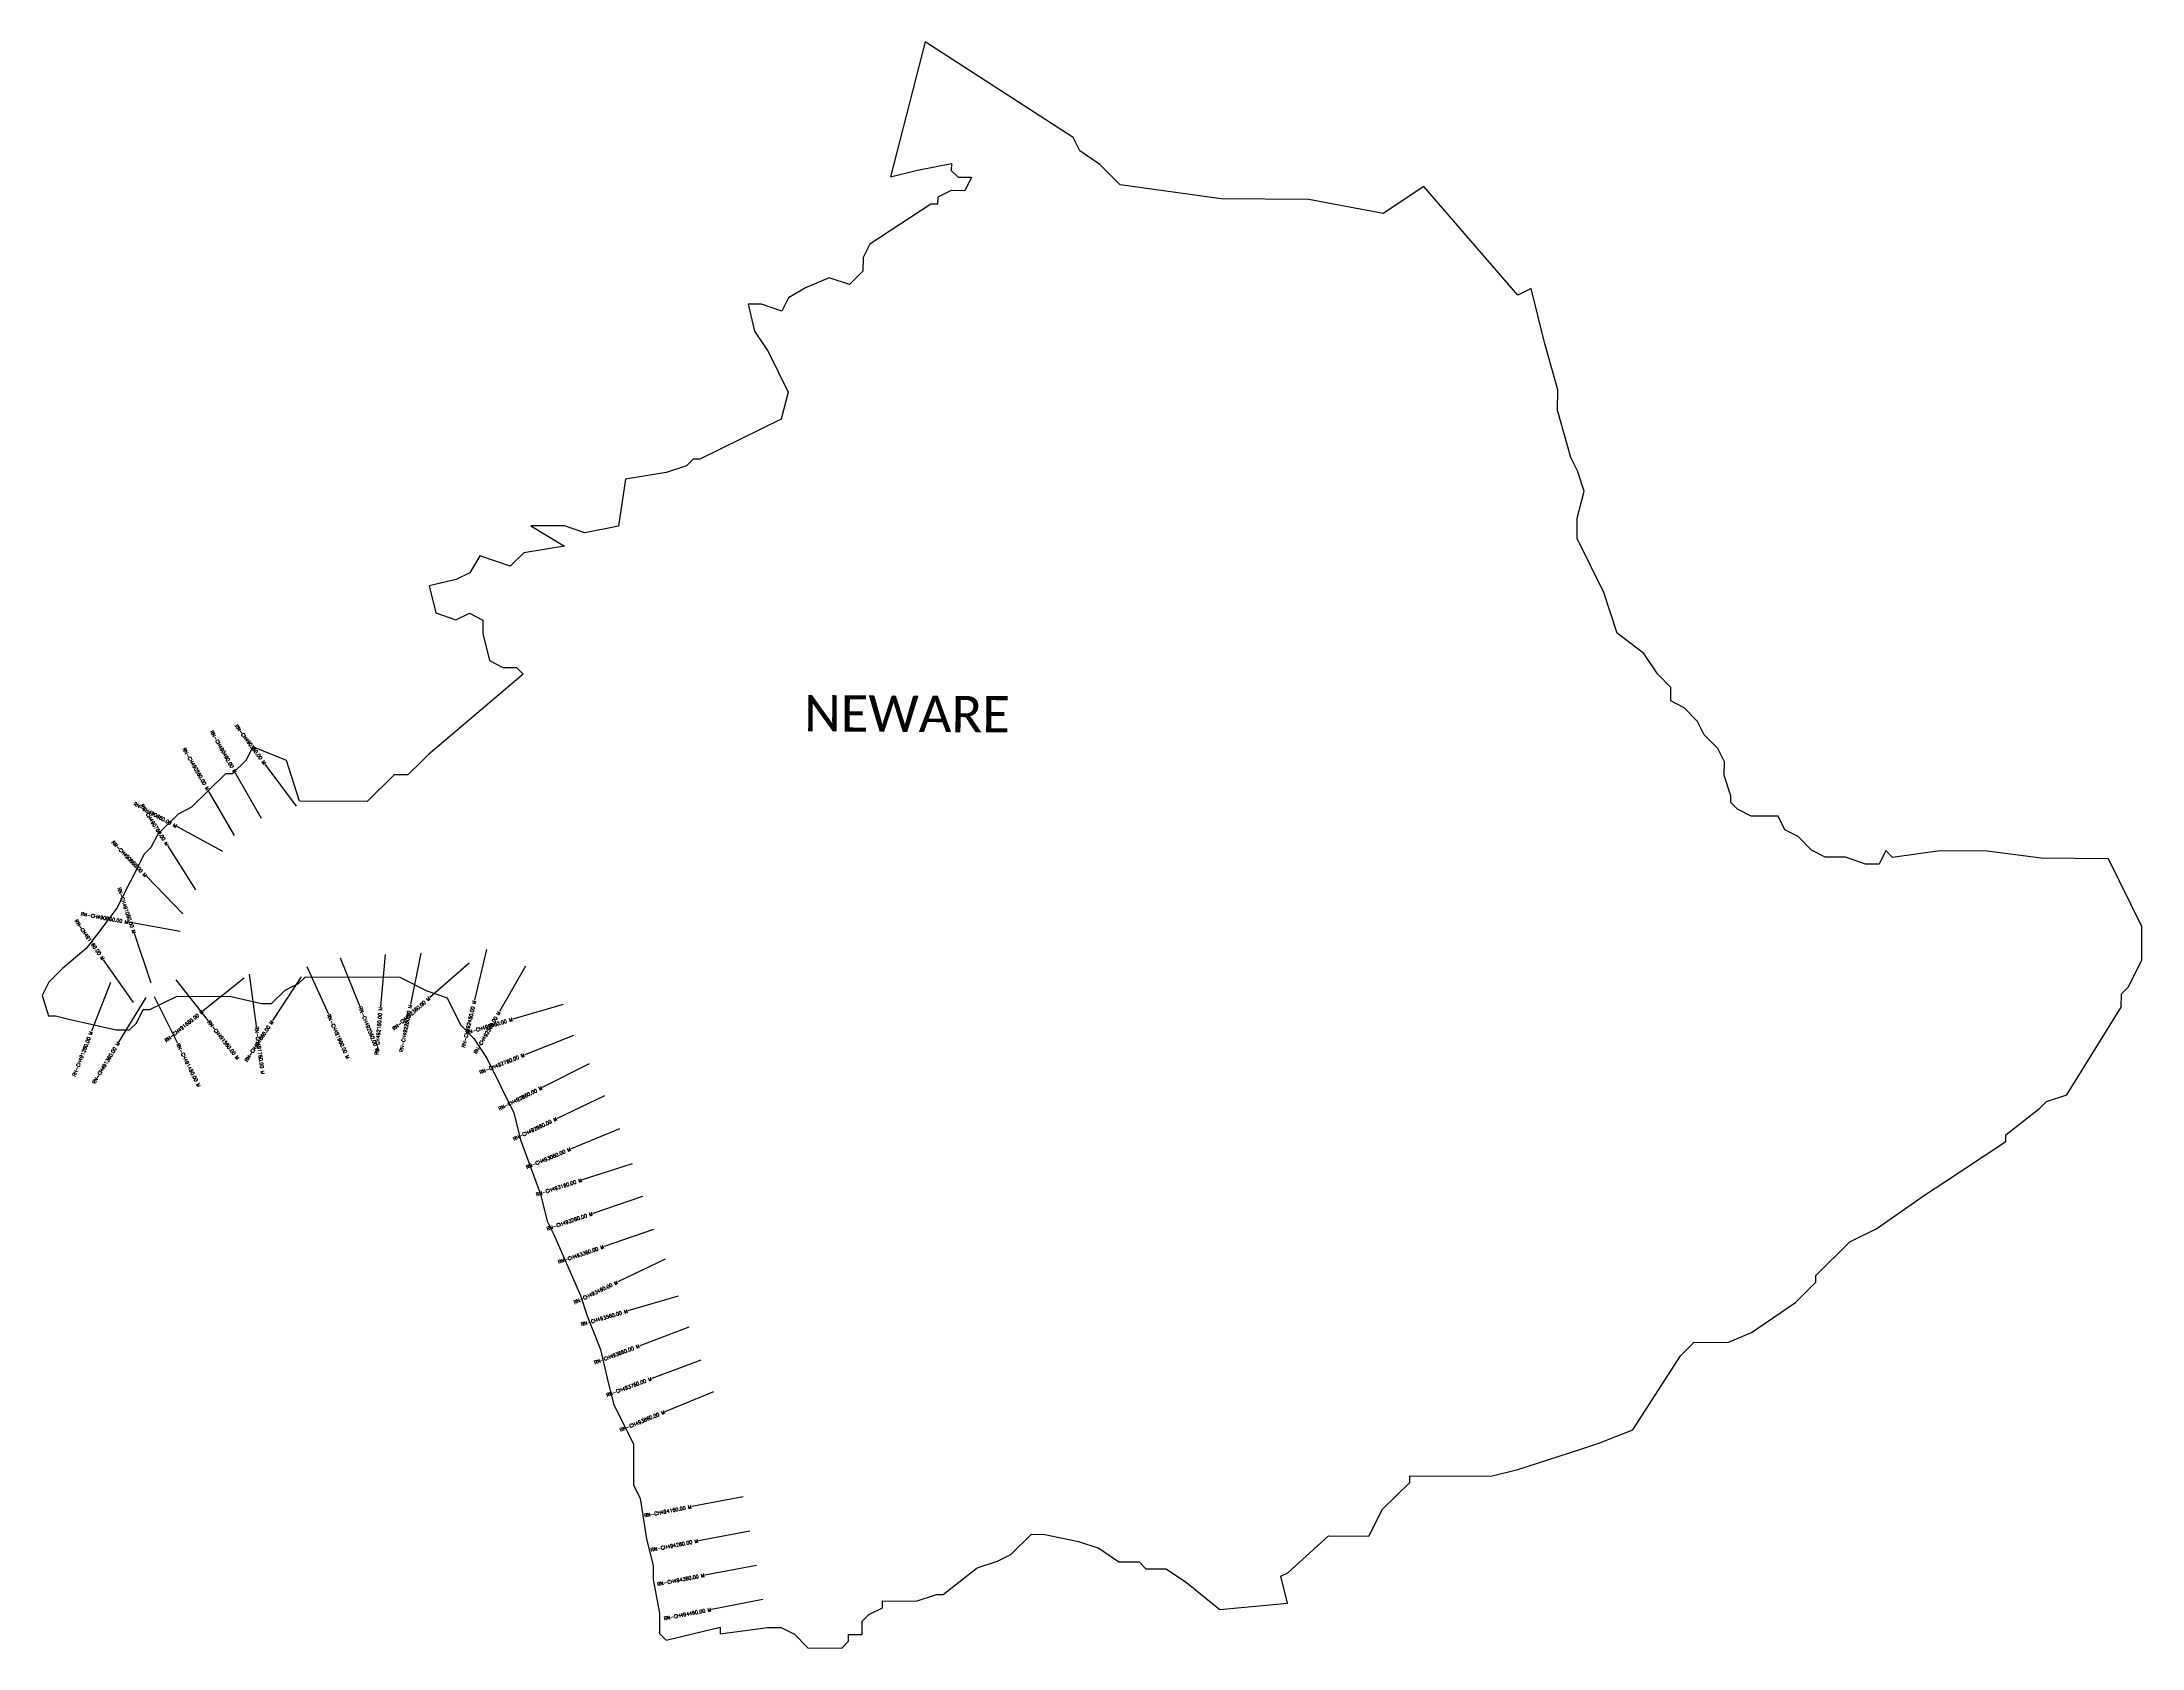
# Model space of a CAD drawing. Header units: metres. Extents: x 315446 to 321461, y 1891004 to 1895605.
import ezdxf
from ezdxf.enums import TextEntityAlignment as Align

# ---------------------------------------------------------------- set-up
doc = ezdxf.new("R2010")
doc.units = ezdxf.units.M
for name, color, linetype in [('CS', 134, 'Continuous'), ('CSMark', 6, 'Continuous'), ('VILLAGE BOUNDRY', 10, 'Continuous'), ('VILLAGE NAME', 250, 'Continuous')]:
    doc.layers.add(name, color=color, linetype=linetype)
doc.styles.get("Standard").update_dxf_attribs({"font": 'simplex.shx'})

msp = doc.modelspace()

# ---------------------------------------------------------------- linework, layer by layer
at = {"layer": 'CS'}
for p, q in [((316174.8, 1893416.1), (316085.1, 1893536.3)), ((315997.9, 1893332.1), (315922.3, 1893461.7)), ((316074.9, 1893380.3), (316000.6, 1893510.5)), ((315963.9, 1893285.8), (315832, 1893357.3)), ((315886.7, 1893176.5), (315806.1, 1893303)), ((315849.6, 1893107.3), (315745, 1893214.8)), ((315841.7, 1893056.5), (315694.1, 1893083)), ((315758.7, 1892908.8), (315710.8, 1893050.9)), ((316300.6, 1892981.2), (316356.6, 1892842.1)), ((316428.7, 1892990.8), (316416.1, 1892841.3)), ((316530.9, 1892995), (316501.7, 1892847.8)), ((316719.3, 1893005.6), (316685, 1892859.6)), ((315708.7, 1892853), (315622.6, 1892975.8)), ((315829.6, 1892918.6), (315922.4, 1892800.7)), ((316025.3, 1892923.2), (315908.1, 1892829.6)), ((316039.7, 1892934.3), (316060, 1892785.7)), ((316188.6, 1892926.8), (316106.4, 1892801.4)), ((316205.1, 1892956.7), (316266.3, 1892819.7)), ((316669.9, 1892966.4), (316556.9, 1892867.8)), ((316830.8, 1892957.6), (316756, 1892827.6)), ((315642.2, 1892911), (315587.8, 1892771.1)), ((315743.6, 1892868.1), (315665.7, 1892739.9)), ((315767.3, 1892870.7), (315834.3, 1892736.5)), ((316938.5, 1892847.2), (316794.5, 1892805.2)), ((316968.1, 1892759.2), (316828.7, 1892703.8)), ((317013.3, 1892677.3), (316879.1, 1892610.3)), ((317057, 1892585.8), (316921.6, 1892521.3)), ((317100.1, 1892491.2), (316961.5, 1892434)), ((317136, 1892391.6), (316993.2, 1892345.5)), ((317166, 1892297.3), (317023.9, 1892249.3)), ((317198, 1892202.8), (317056, 1892154.3)), ((317230.7, 1892117.7), (317095.3, 1892053.1)), ((317267.8, 1892012.2), (317123.8, 1891970)), ((317298.4, 1891923), (317158, 1891870.2)), ((317333.5, 1891829.2), (317193, 1891776.7)), ((317368.9, 1891738.4), (317230.2, 1891681.2)), ((317454.7, 1891437.5), (317307.4, 1891409.4)), ((317473.5, 1891339.3), (317326.1, 1891311.2)), ((317492.2, 1891241), (317344.8, 1891213)), ((317510.9, 1891142.8), (317363.5, 1891114.7))]:
    msp.add_line(p, q, dxfattribs=at)
at = {"layer": 'VILLAGE BOUNDRY'}
msp.add_lwpolyline([(320206.9, 1893619.9), (320187.8, 1893658.7), (320149.3, 1893697.6), (320110.8, 1893717.1), (320111, 1893755.8), (320072.6, 1893794.7), (320034.2, 1893852.9), (319957.2, 1893911.4), (319919.2, 1894027.6), (319842.7, 1894182.7), (319843, 1894240.7), (319862.8, 1894317.9), (319843.8, 1894376), (319824.7, 1894414.8), (319786.8, 1894550.4), (319787.1, 1894608.4), (319749.2, 1894743.9), (319711.4, 1894898.8), (319672.6, 1894879.7), (319403.7, 1895190.6), (319287.3, 1895113.9), (319074.8, 1895153.8), (318823.4, 1895155.2), (318533.6, 1895195.5), (318476, 1895253.9), (318418.2, 1895292.9), (318399.1, 1895331.6), (317975.2, 1895604.8), (317876.4, 1895218.6), (317953.8, 1895237.5), (318050.6, 1895256.3), (318050.5, 1895237), (318069.7, 1895217.5), (318108.4, 1895217.3), (318088.8, 1895178.7), (318050.1, 1895178.9), (318011.4, 1895159.8), (318011.3, 1895140.5), (317991.9, 1895140.6), (317933.7, 1895102.2), (317817.3, 1895025.6), (317797.7, 1894987), (317797.5, 1894948.3), (317758.6, 1894909.9), (317700.7, 1894929.6), (317632.9, 1894900.9), (317584.4, 1894872.2), (317564.8, 1894833.6), (317506.9, 1894853.3), (317468.2, 1894853.5), (317487.2, 1894776.1), (317525.5, 1894717.9), (317582.9, 1894601.5), (317563.1, 1894524.3), (317330.4, 1894409.6), (317311.1, 1894409.7), (317291.6, 1894390.4), (317233.5, 1894371.5), (317117.4, 1894352.8), (317097.3, 1894217.5), (317000.5, 1894198.8), (316942.6, 1894218.4), (316846, 1894219), (316942.3, 1894160.4), (316826.2, 1894141.8), (316787.3, 1894103.3), (316700.5, 1894132.8), (316671.2, 1894084.6), (316632.4, 1894065.5), (316554.9, 1894046.6), (316573.9, 1893969.1), (316631.8, 1893949.5), (316670.5, 1893968.6), (316709.1, 1893949), (316708.9, 1893910.4), (316727.7, 1893832.9), (316766.3, 1893813.3), (316805, 1893813.1), (316824.2, 1893793.7), (316552.2, 1893563.2), (316532.8, 1893544), (316493.9, 1893505.5), (316455.2, 1893505.7), (316377.4, 1893428.9), (316184.1, 1893430), (316146, 1893546.2), (316049.6, 1893585.4), (316030.1, 1893546.8), (315991.2, 1893508.4), (315971.8, 1893508.5), (315874.6, 1893412.4), (315835.9, 1893393.2), (315777.5, 1893335.6), (315758, 1893297), (315738.5, 1893277.8), (315699.4, 1893200.7), (315660.3, 1893123.5), (315601.9, 1893046.6), (315572.6, 1893008), (315504.6, 1892950.4), (315465.8, 1892911.9), (315446.2, 1892873.4), (315465.2, 1892815.3), (315484.5, 1892815.2), (315523.1, 1892805.3), (315658.3, 1892775.5), (315697, 1892775.3), (315716.4, 1892794.5), (315736, 1892833.1), (315755.3, 1892833), (315832.9, 1892871.2), (315987.6, 1892870.3), (316074.5, 1892850.5), (316103.5, 1892850.3), (316142.3, 1892888.8), (316181.1, 1892907.9), (316200.6, 1892927.1), (316471.3, 1892925.6), (316548.4, 1892886.5), (316606.3, 1892866.8), (316644.5, 1892789.3), (316683, 1892750.4), (316721.3, 1892692.2), (316797.8, 1892537), (316816.7, 1892459.6), (316873.8, 1892304.6), (316892.7, 1892227.1), (316911.8, 1892188.3), (316988.2, 1892013.9), (317007.2, 1891955.8), (317045.3, 1891858.9), (317064.2, 1891781.5), (317083.1, 1891704), (317140.4, 1891587.7), (317139.8, 1891471.7), (317158.9, 1891432.9), (317177.6, 1891316.8), (317196.5, 1891239.3), (317196.3, 1891200.7), (317215.1, 1891103.9), (317214.7, 1891045.9), (317233.9, 1891026.4), (317388.8, 1891064.2), (317388.7, 1891044.9), (317524.2, 1891063.4), (317562.9, 1891063.2), (317601.4, 1891043.7), (317639.9, 1891004.8), (317736.6, 1891004.2), (317756, 1891023.5), (317756.1, 1891042.8), (317794.8, 1891042.6), (317795, 1891081.3), (317814.4, 1891100.5), (317853.2, 1891119.6), (317853.3, 1891139), (317950, 1891138.4), (318008.1, 1891157.4), (318027.4, 1891157.3), (318124.5, 1891234.1), (318182.7, 1891253.1), (318221.4, 1891272.2), (318279.8, 1891329.9), (318318.5, 1891329.6), (318415, 1891309.8), (318472.9, 1891290.1), (318530.7, 1891251.1), (318588.7, 1891250.8), (318607.9, 1891231.3), (318665.9, 1891231), (318723.7, 1891192), (318819.9, 1891114.1), (319013.4, 1891132.4), (318994.5, 1891209.8), (319013.9, 1891219.4), (319130.5, 1891325.1), (319246.5, 1891324.4), (319285.6, 1891401.6), (319363.4, 1891478.4), (319363.5, 1891497.8), (319595.5, 1891496.5), (319672.9, 1891515.4), (319847.3, 1891572.4), (319905.4, 1891591.4), (320002.3, 1891629.5), (320138.8, 1891841.4), (320177.7, 1891879.9), (320274.4, 1891879.3), (320342.2, 1891908), (320468.4, 1891994.2), (320526.8, 1892051.9), (320526.9, 1892071.3), (320624.1, 1892167.4), (320701.6, 1892205.6), (320837.5, 1892301.5), (320895.7, 1892339.9), (321070.4, 1892454.9), (321070.5, 1892474.2), (321167.6, 1892551), (321187.1, 1892570.2), (321245.2, 1892589.3), (321401.3, 1892839.7), (321401.5, 1892878.4), (321420.9, 1892897.6), (321460.1, 1892974.8), (321460.6, 1893071.4), (321365, 1893265.3), (321171.7, 1893266.4), (321017.1, 1893286.6), (320881.8, 1893287.4), (320746.3, 1893268.8), (320727.1, 1893288.3), (320707.5, 1893249.7), (320668.9, 1893249.9), (320611, 1893269.6), (320553, 1893269.9), (320514.4, 1893289.5), (320475.9, 1893328.4), (320437.4, 1893347.9), (320418.3, 1893386.7), (320340.9, 1893387.1), (320302.4, 1893406.7), (320283.2, 1893426.1), (320283.3, 1893445.5), (320264.2, 1893503.6), (320264.5, 1893542.3), (320245.4, 1893581)], close=True, dxfattribs=at)

# ---------------------------------------------------------------- texts
at = {"layer": 'CSMark'}
for s, rotation, p in [('RN-CH490360.00 M', 306.72141, (316084.5, 1893537.1)), ('RN-CH490560.00 M', 300.24028, (315921.8, 1893462.6)), ('RN-CH490460.00 M', 299.72649, (316000.1, 1893511.4)), ('RN-CH490660.00 M', 331.56175, (315831.2, 1893357.7)), ('RN-CH490760.00 M', 302.50086, (315805.5, 1893303.9)), ('RN-CH490860.00 M', 314.23524, (315744.3, 1893215.5)), ('RN-CH491060.00 M', 288.64509, (315710.4, 1893051.8)), ('RN-CH490960.00 M', 349.8333, (315693.1, 1893083.1)), ('RN-CH491160.00 M', 305.03116, (315622.1, 1892976.6)), ('RN-CH492360.00 M', 41.10407, (316556.1, 1892867.1)), ('RN-CH492460.00 M', 76.75877, (316684.7, 1892858.6)), ('RN-CH491660.00 M', 38.6149, (315907.3, 1892829)), ('RN-CH491860.00 M', 56.75455, (316105.9, 1892800.5)), ('RN-CH492160.00 M', 85.17212, (316416, 1892840.3)), ('RN-CH492260.00 M', 78.77876, (316501.5, 1892846.8)), ('RN-CH492660.00 M', 16.25944, (316793.5, 1892804.9)), ('RN-CH492560.00 M', 60.06421, (316755.5, 1892826.8)), ('RN-CH491260.00 M', 68.759, (315587.5, 1892770.2)), ('RN-CH491360.00 M', 58.71319, (315665.2, 1892739.1)), ('RN-CH492760.00 M', 21.67007, (316827.7, 1892703.5)), ('RN-CH492860.00 M', 26.5435, (316878.2, 1892609.8)), ('RN-CH492960.00 M', 25.46246, (316920.7, 1892520.9)), ('RN-CH493060.00 M', 22.41374, (316960.5, 1892433.6)), ('RN-CH493160.00 M', 17.89892, (316992.3, 1892345.2)), ('RN-CH493260.00 M', 18.66698, (317022.9, 1892249)), ('RN-CH493360.00 M', 18.85399, (317055.1, 1892154)), ('RN-CH493460.00 M', 25.52269, (317094.4, 1892052.7)), ('RN-CH493560.00 M', 16.34074, (317122.9, 1891969.8)), ('RN-CH493660.00 M', 20.58931, (317157.1, 1891869.9)), ('RN-CH493760.00 M', 20.4701, (317192.1, 1891776.4)), ('RN-CH493860.00 M', 22.41297, (317229.3, 1891680.8)), ('RN-CH494160.00 M', 10.78743, (317306.4, 1891409.2)), ('RN-CH494260.00 M', 10.78743, (317325.1, 1891311)), ('RN-CH494360.00 M', 10.78743, (317343.8, 1891212.8)), ('RN-CH494460.00 M', 10.78743, (317362.6, 1891114.5))]:
    msp.add_text(s, height=10, rotation=rotation, dxfattribs=at).set_placement(p, align=Align.MIDDLE_RIGHT)
for s, rotation, p in [('RN-CH491560.00 M', 308.21455, (315923.1, 1892799.9)), ('RN-CH491960.00 M', 294.06176, (316266.7, 1892818.8)), ('RN-CH492060.00 M', 291.9526, (316357, 1892841.2)), ('RN-CH491760.00 M', 277.75813, (316060.1, 1892784.7)), ('RN-CH491460.00 M', 296.54963, (315834.8, 1892735.6))]:
    msp.add_text(s, height=10, rotation=rotation, dxfattribs=at).set_placement(p, align=Align.MIDDLE_LEFT)
at = {"layer": 'VILLAGE NAME', "insert": (317629.3, 1893734.2), "char_height": 104.042, "attachment_point": 1, "rotation": 359.67619}
msp.add_mtext_dynamic_manual_height_columns('{\\fCalibri|b0|i0|c0|p34;NEWARE}', width=815.559, gutter_width=520.2, heights=[0], dxfattribs=at)

doc.saveas('drawing.dxf')
